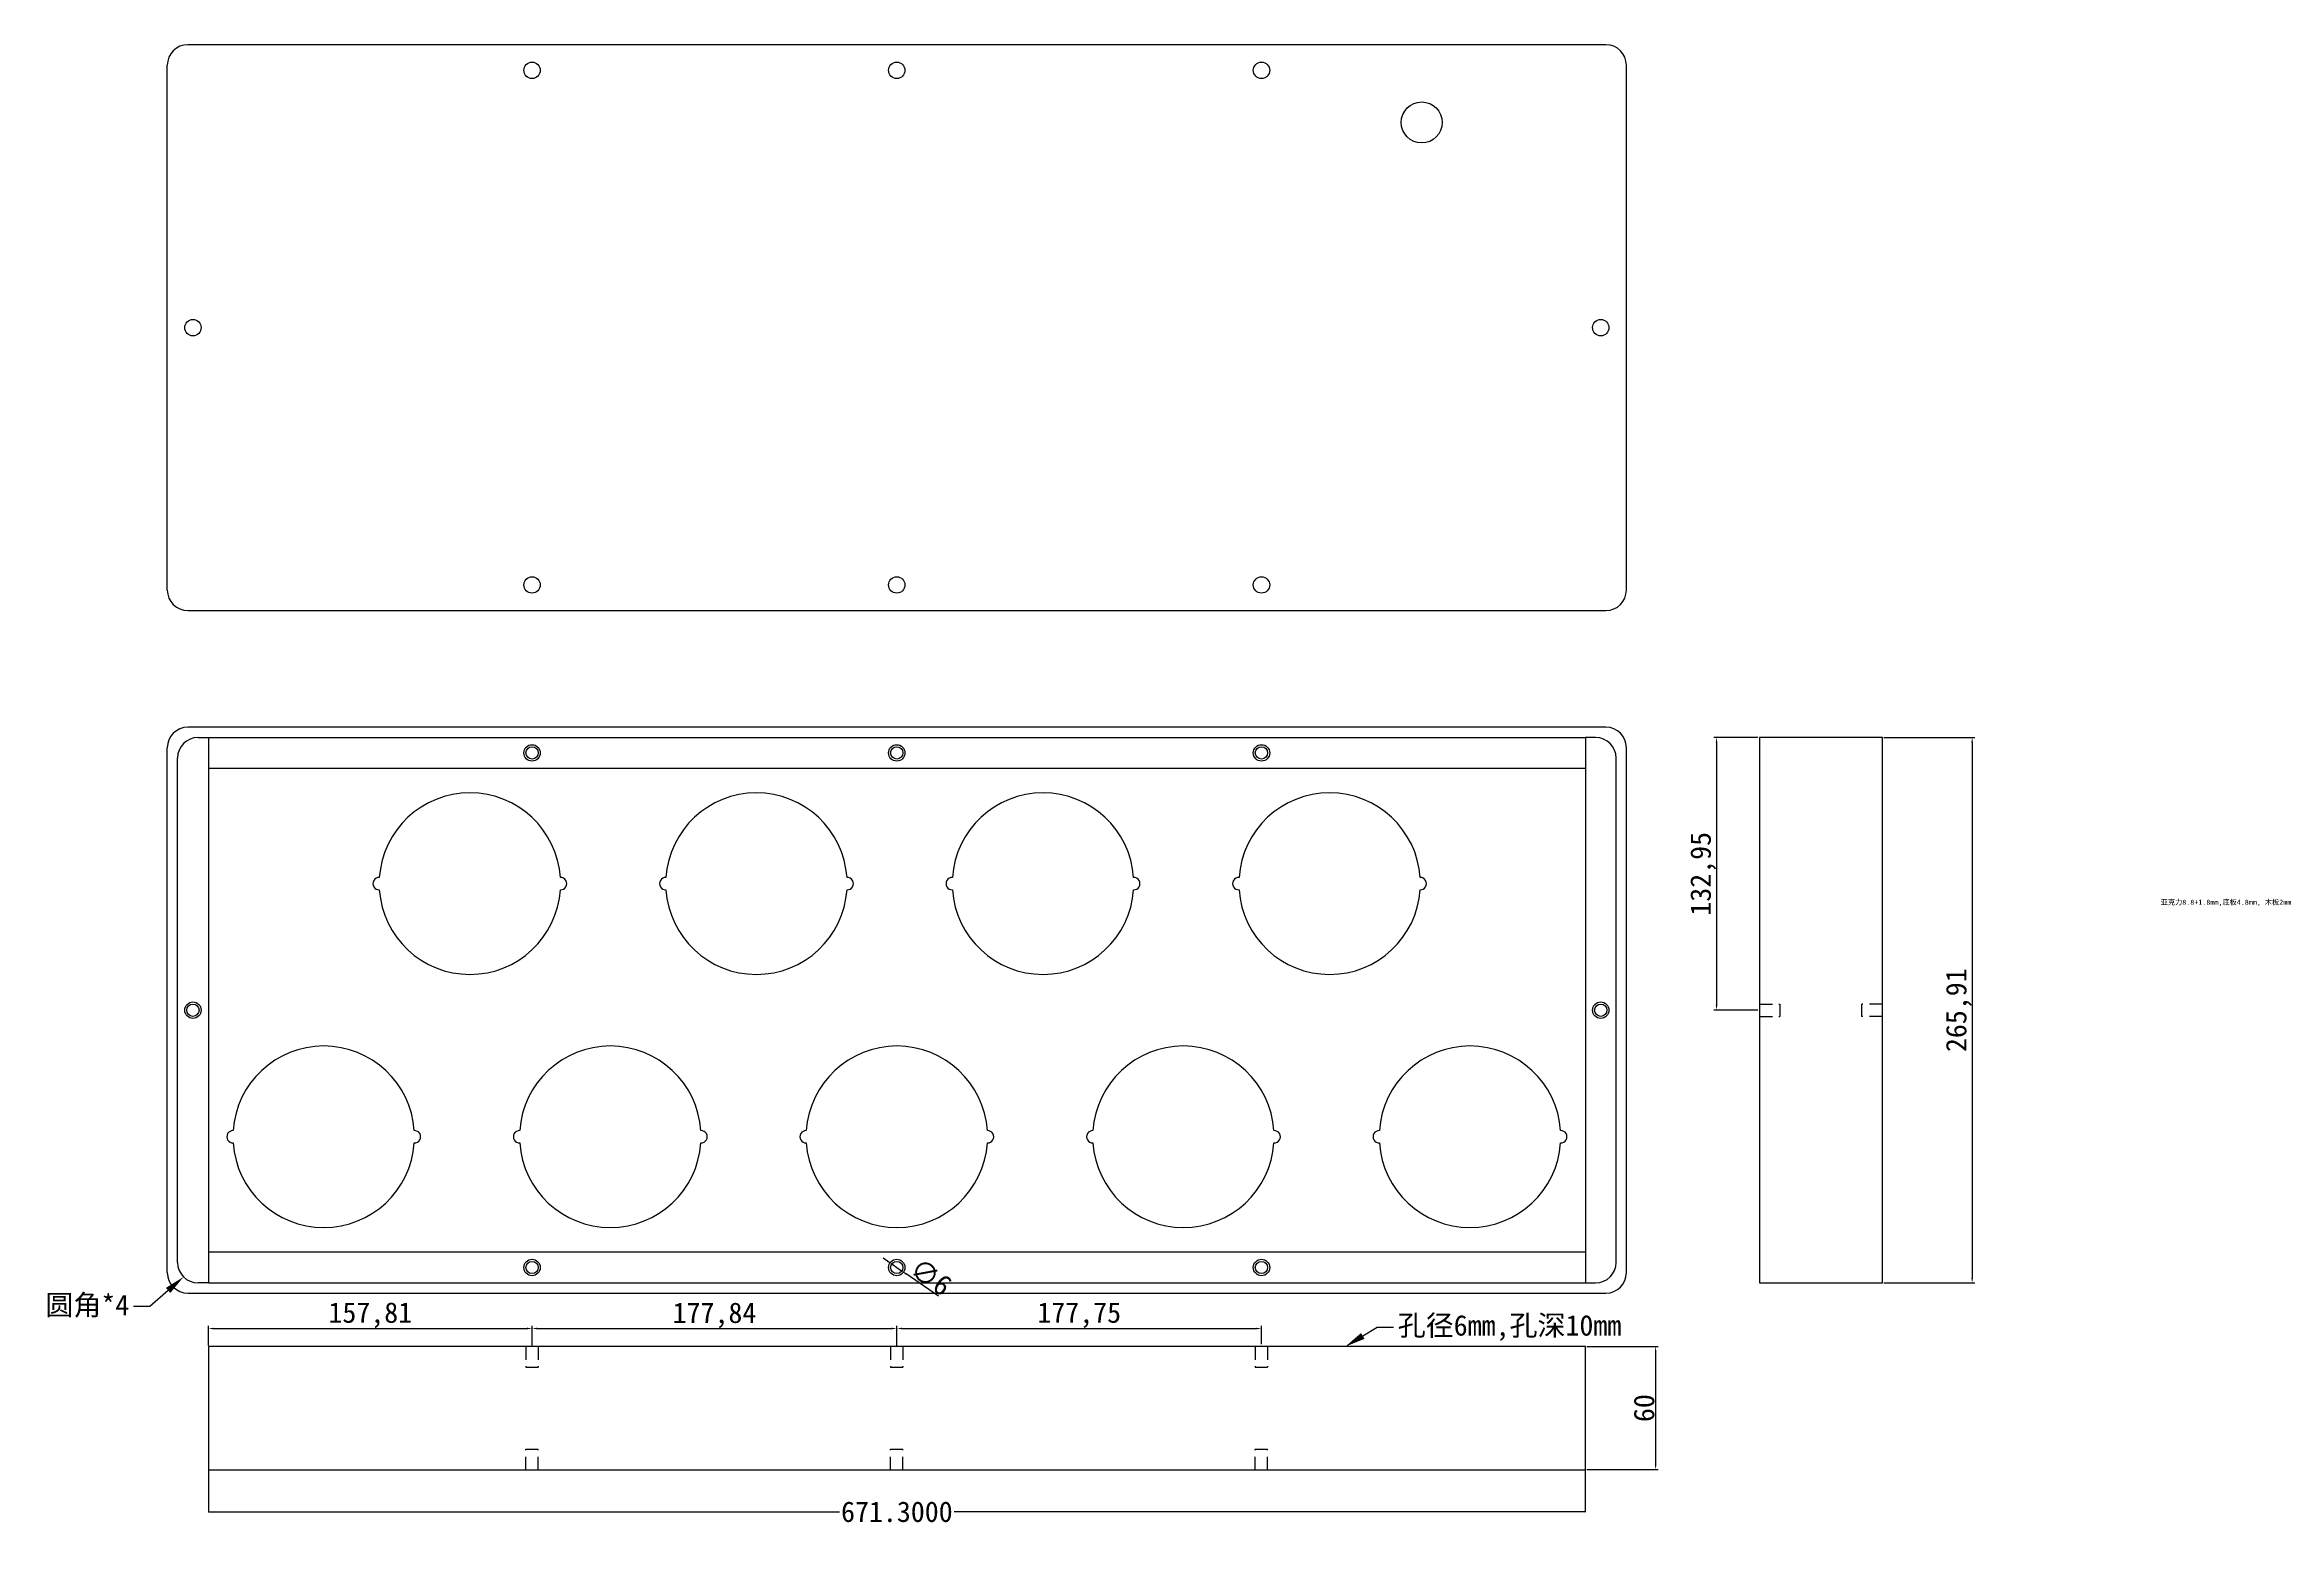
# Model space of a CAD drawing. Header units: millimetres. Extents: x 364 to 1453, y 311 to 1032.
import ezdxf
from ezdxf import colors
from ezdxf.entities.mleader import LeaderData, LeaderLine
from ezdxf.math import Vec2, Vec3

# ---------------------------------------------------------------- set-up
doc = ezdxf.new("R2010")
doc.units = ezdxf.units.MM
doc.linetypes.add('DASHED2', pattern=[9.525, 6.35, -3.175])
doc.layers.add('图层1', color=42, linetype='Continuous')
doc.styles.get("Standard").update_dxf_attribs({"font": '', "height": 10})
doc.styles.get('Standard').set_extended_font_data('SimSun')
doc.dimstyles.new('ISO-25', dxfattribs={"dimtxt": 2.5, "dimasz": 2.5, "dimexe": 1.25, "dimexo": 0.625, "dimtad": 1, "dimtxsty": 'Standard', "dimcen": 2.5, "dimadec": 0, "dimazin": 0, "dimtfac": 1, "dimtmove": 0, "dimatfit": 3, "dimfxl": 1, "dimarcsym": 0})
doc.dimstyles.get("Standard").update_dxf_attribs({"dimtxt": 0.18, "dimasz": 0.18, "dimexe": 0.18, "dimexo": 0.0625, "dimgap": 0.09, "dimtad": 0, "dimtih": 1, "dimtoh": 1, "dimdec": 4, "dimzin": 0, "dimdsep": 46, "dimtxsty": 'Standard', "dimcen": 0.09, "dimadec": 0, "dimazin": 0, "dimtfac": 1, "dimtdec": 4, "dimtofl": 0, "dimtmove": 0, "dimatfit": 3, "dimfxl": 1, "dimtolj": 1, "dimtzin": 0, "dimarcsym": 0})

# ---------------------------------------------------------------- blocks, each defined once
blk = doc.blocks.new('*U1')
for centre, radius, start, end in [((0, 0), 44.25, 3.8852, 176.1148), ((-44.25, 0), 3, 88.0574, 271.9426), ((44.25, 0), 3, 268.0574, 91.9426), ((0, 0), 44.25, 183.8852, 356.1148)]:
    blk.add_arc(centre, radius, start, end)
blk = doc.blocks.new('*U2')
at = {"color": 0, "linetype": 'ByBlock', "lineweight": -2, "transparency": 16777216}
for p in [(0, 0), (139.7, 0), (279.4, 0), (419.1, 0), (558.8, 0)]:
    blk.add_blockref('*U1', p, dxfattribs=at)
blk = doc.blocks.new('*U6')
for centre, radius, start, end in [((0, 0), 44.25, 3.8852, 176.1148), ((-44.25, 0), 3, 88.0574, 271.9426), ((44.25, 0), 3, 268.0574, 91.9426), ((0, 0), 44.25, 183.8852, 356.1148)]:
    blk.add_arc(centre, radius, start, end)
blk = doc.blocks.new('*U7')
at = {"color": 0, "linetype": 'ByBlock', "lineweight": -2, "transparency": 16777216}
for p in [(0, 0), (139.7, 0), (279.4, 0), (419.1, 0)]:
    blk.add_blockref('*U6', p, dxfattribs=at)
blk = doc.blocks.new('*D12')
at = {"layer": 'Defpoints', "color": 0, "lineweight": -2, "transparency": 16777216}
for p, q in [((443.8, 337.6), (443.8, 316.9)), ((1115, 337.5), (1115, 316.9)), ((443.9, 317.1), (751.4, 317.1)), ((1114.9, 317.1), (807.4, 317.1))]:
    blk.add_line(p, q, dxfattribs=at)
at = {"layer": 'Defpoints', "color": 0, "transparency": 16777216}
for p in [(443.8, 337.7), (1115, 337.6), (1115, 317.1)]:
    blk.add_point(p, dxfattribs=at)
for points in [[(443.9, 317.1), (443.9, 317.1), (443.8, 317.1)], [(1114.9, 317.1), (1114.9, 317.1), (1115, 317.1)]]:
    blk.add_solid(points, dxfattribs=at)
at = {"layer": 'Defpoints', "color": 0, "transparency": 16777216, "insert": (779.4, 317.1), "char_height": 10, "attachment_point": 5}
blk.add_mtext('\\A1;671.3000', dxfattribs=at)
blk = doc.blocks.new('*D13')
at = {"layer": 'Defpoints', "color": 0, "lineweight": -2, "transparency": 16777216}
for p, q in [((1115.7, 397.7), (1150.6, 397.7)), ((1149.3, 395.2), (1149.3, 340.2)), ((1115.7, 337.7), (1150.6, 337.7))]:
    blk.add_line(p, q, dxfattribs=at)
at = {"layer": 'Defpoints', "color": 0, "transparency": 16777216}
for p in [(1115, 397.7), (1115, 337.7), (1149.3, 337.7)]:
    blk.add_point(p, dxfattribs=at)
for points in [[(1148.9, 395.2), (1149.7, 395.2), (1149.3, 397.7)], [(1148.9, 340.2), (1149.7, 340.2), (1149.3, 337.7)]]:
    blk.add_solid(points, dxfattribs=at)
at = {"layer": 'Defpoints', "color": 0, "transparency": 16777216, "insert": (1143.7, 367.7), "char_height": 10, "attachment_point": 5, "rotation": 90}
blk.add_mtext('60', dxfattribs=at)
blk = doc.blocks.new('*D14')
at = {"layer": 'Defpoints', "color": 0, "lineweight": -2, "transparency": 16777216}
for p, q in [((1260.5, 694.7), (1304.9, 694.7)), ((1303.6, 692.2), (1303.6, 431.2)), ((1260.5, 428.8), (1304.9, 428.8))]:
    blk.add_line(p, q, dxfattribs=at)
at = {"layer": 'Defpoints', "color": 0, "transparency": 16777216}
for p in [(1259.9, 694.7), (1259.9, 428.8), (1303.6, 428.8)]:
    blk.add_point(p, dxfattribs=at)
for points in [[(1303.2, 692.2), (1304, 692.2), (1303.6, 694.7)], [(1303.2, 431.2), (1304, 431.2), (1303.6, 428.8)]]:
    blk.add_solid(points, dxfattribs=at)
at = {"layer": 'Defpoints', "color": 0, "transparency": 16777216, "insert": (1297.1, 561.7), "char_height": 10, "attachment_point": 5, "rotation": 90}
blk.add_mtext('265,91', dxfattribs=at)
blk = doc.blocks.new('*D15')
at = {"layer": 'Defpoints', "color": 0, "lineweight": -2, "transparency": 16777216}
for p, q in [((443.8, 398.3), (443.8, 407.8)), ((446.2, 406.5), (599.1, 406.5)), ((601.6, 398.3), (601.6, 407.8))]:
    blk.add_line(p, q, dxfattribs=at)
at = {"layer": 'Defpoints', "color": 0, "transparency": 16777216}
for p in [(601.6, 406.5), (443.8, 397.7), (601.6, 397.7)]:
    blk.add_point(p, dxfattribs=at)
for points in [[(446.2, 406.9), (446.2, 406.1), (443.8, 406.5)], [(599.1, 406.9), (599.1, 406.1), (601.6, 406.5)]]:
    blk.add_solid(points, dxfattribs=at)
at = {"layer": 'Defpoints', "color": 0, "transparency": 16777216, "insert": (522.7, 413), "char_height": 10, "attachment_point": 5}
blk.add_mtext('157,81', dxfattribs=at)
blk = doc.blocks.new('*D16')
at = {"layer": 'Defpoints', "color": 0, "lineweight": -2, "transparency": 16777216}
for p, q in [((601.6, 398.3), (601.6, 407.7)), ((604.1, 406.5), (776.9, 406.5)), ((779.4, 398.3), (779.4, 407.7))]:
    blk.add_line(p, q, dxfattribs=at)
at = {"layer": 'Defpoints', "color": 0, "transparency": 16777216}
for p in [(779.4, 406.5), (601.6, 397.7), (779.4, 397.7)]:
    blk.add_point(p, dxfattribs=at)
for points in [[(604.1, 406.9), (604.1, 406.1), (601.6, 406.5)], [(776.9, 406.9), (776.9, 406.1), (779.4, 406.5)]]:
    blk.add_solid(points, dxfattribs=at)
at = {"layer": 'Defpoints', "color": 0, "transparency": 16777216, "insert": (690.5, 412.9), "char_height": 10, "attachment_point": 5}
blk.add_mtext('177,84', dxfattribs=at)
blk = doc.blocks.new('*D17')
at = {"layer": 'Defpoints', "color": 0, "lineweight": -2, "transparency": 16777216}
for p, q in [((779.4, 398.3), (779.4, 407.8)), ((781.9, 406.5), (954.6, 406.5)), ((957.1, 398.9), (957.1, 407.8))]:
    blk.add_line(p, q, dxfattribs=at)
at = {"layer": 'Defpoints', "color": 0, "transparency": 16777216}
for p in [(957.1, 406.5), (779.4, 397.7), (957.1, 398.3)]:
    blk.add_point(p, dxfattribs=at)
for points in [[(781.9, 406.9), (781.9, 406.1), (779.4, 406.5)], [(954.6, 406.9), (954.6, 406.1), (957.1, 406.5)]]:
    blk.add_solid(points, dxfattribs=at)
at = {"layer": 'Defpoints', "color": 0, "transparency": 16777216, "insert": (868.3, 413), "char_height": 10, "attachment_point": 5}
blk.add_mtext('177,75', dxfattribs=at)
blk = doc.blocks.new('*D18')
at = {"layer": 'Defpoints', "color": 0, "lineweight": -2, "transparency": 16777216}
for p, q in [((1199.2, 694.7), (1177.7, 694.7)), ((1179, 692.2), (1179, 564.2)), ((1199.2, 561.7), (1177.7, 561.7))]:
    blk.add_line(p, q, dxfattribs=at)
at = {"layer": 'Defpoints', "color": 0, "transparency": 16777216}
for p in [(1199.9, 694.7), (1179, 561.7), (1199.9, 561.7)]:
    blk.add_point(p, dxfattribs=at)
for points in [[(1178.6, 692.2), (1179.4, 692.2), (1179, 694.7)], [(1178.6, 564.2), (1179.4, 564.2), (1179, 561.7)]]:
    blk.add_solid(points, dxfattribs=at)
at = {"layer": 'Defpoints', "color": 0, "transparency": 16777216, "insert": (1172.5, 628.2), "char_height": 10, "attachment_point": 5, "rotation": 90}
blk.add_mtext('132,95', dxfattribs=at)
blk = doc.blocks.new('*D20')
at = {"layer": 'Defpoints', "color": 0, "lineweight": -2, "transparency": 16777216}
for p, q in [((774.8, 439.4), (772.8, 440.8)), ((776.9, 438), (781.8, 434.5)), ((799.7, 422.2), (783.9, 433.1))]:
    blk.add_line(p, q, dxfattribs=at)
at = {"layer": 'Defpoints', "color": 0, "transparency": 16777216}
for p in [(776.9, 438), (781.8, 434.5)]:
    blk.add_point(p, dxfattribs=at)
for points in [[(775.1, 439.7), (774.6, 439), (776.9, 438)], [(784.1, 433.5), (783.6, 432.8), (781.8, 434.5)]]:
    blk.add_solid(points, dxfattribs=at)
at = {"layer": 'Defpoints', "color": 0, "transparency": 16777216, "insert": (796, 431.6), "char_height": 10, "attachment_point": 5, "rotation": 325.4784}
blk.add_mtext('∅6', dxfattribs=at)

msp = doc.modelspace()

# ---------------------------------------------------------------- linework, layer by layer
for p, q in [((1125.05, 1032.4519), (433.75, 1032.4519)), ((423.75, 766.54328), (423.75, 1022.4519)), ((1135.05, 766.54328), (1135.05, 1022.4519)), ((433.75, 756.54328), (1125.05, 756.54328)), ((1125.05, 699.65862), (433.75, 699.65862)), ((423.75, 433.75), (423.75, 689.65862)), ((1135.05, 433.75), (1135.05, 689.65862)), ((433.75, 423.75), (1125.05, 423.75))]:
    msp.add_line(p, q)
for centre, radius in [((601.55, 1019.9519), 4), ((779.35, 1019.9519), 4), ((957.15, 1019.9519), 4), ((1035.25784, 994.52662), 10), ((436.25, 894.49759), 4), ((1122.55, 894.49759), 4), ((601.55, 769.04328), 4), ((779.35, 769.04328), 4), ((957.15, 769.04328), 4), ((601.55, 687.15862), 4), ((779.35, 687.15862), 4), ((957.15, 687.15862), 4), ((436.25, 561.70431), 4), ((1122.55, 561.70431), 4), ((601.55, 436.25), 4), ((779.35, 436.25), 4), ((957.15, 436.25), 4)]:
    msp.add_circle(centre, radius)
for centre, start, end in [((433.75, 1022.4519), 90, 180), ((1125.05, 1022.4519), 0, 90), ((433.75, 766.54328), 180, 270), ((1125.05, 766.54328), 270, 0), ((433.75, 689.65862), 90, 180), ((1125.05, 689.65862), 0, 90), ((433.75, 433.75), 180, 270), ((1125.05, 433.75), 270, 0)]:
    msp.add_arc(centre, 10, start, end)
at = {"layer": '图层1'}
for p, q in [((438.75, 694.65862), (443.74765, 694.65862)), ((443.75, 694.65862), (443.75, 428.75)), ((443.75, 694.65862), (1115.05, 694.65862)), ((1120.05, 694.65862), (1115.05, 694.65862)), ((1115.05, 694.65862), (1115.05, 428.75)), ((1259.86137, 694.65862), (1199.86137, 694.65862)), ((1199.86137, 694.65862), (1199.86137, 428.75)), ((1259.86137, 428.75), (1259.86137, 694.65862)), ((428.75, 438.75), (428.75, 684.65862)), ((443.75, 679.65862), (1115.05, 679.65862)), ((1130.05, 438.75), (1130.05, 684.65862)), ((1115.05, 443.75), (443.75, 443.75)), ((443.75, 428.75), (438.75, 428.75)), ((443.75, 428.75), (1115.05, 428.75)), ((1115.05, 428.75), (1120.05, 428.75)), ((1199.86137, 428.75), (1259.86137, 428.75)), ((1115.05, 397.65977), (443.75, 397.65977)), ((443.75, 397.65977), (443.75, 337.65977)), ((1115.05, 337.65977), (1115.05, 397.65977)), ((443.75, 337.65977), (1115.05, 337.65977))]:
    msp.add_line(p, q, dxfattribs=at)
at = {"layer": '图层1', "linetype": 'DASHED2'}
for p, q in [((1199.86137, 564.70431), (1209.86137, 564.70431)), ((1199.86137, 558.70431), (1209.86137, 558.70431)), ((1209.86137, 564.70431), (1209.86137, 558.70431)), ((1259.86137, 564.70431), (1249.86137, 564.70431)), ((1249.86137, 558.70431), (1249.86137, 564.70431)), ((1259.86137, 558.70431), (1249.86137, 558.70431)), ((598.55, 397.65977), (598.55, 387.65977)), ((604.55, 397.65977), (604.55, 387.65977)), ((776.35, 397.65977), (776.35, 387.65977)), ((782.35, 397.65977), (782.35, 387.65977)), ((954.15, 397.65977), (954.15, 387.65977)), ((960.15, 397.65977), (960.15, 387.65977)), ((598.55, 387.65977), (604.55, 387.65977)), ((776.35, 387.65977), (782.35, 387.65977)), ((954.15, 387.65977), (960.15, 387.65977)), ((598.55, 337.65977), (598.55, 347.65977)), ((598.55, 347.65977), (604.55, 347.65977)), ((604.55, 337.65977), (604.55, 347.65977)), ((776.35, 337.65977), (776.35, 347.65977)), ((776.35, 347.65977), (782.35, 347.65977)), ((782.35, 337.65977), (782.35, 347.65977)), ((954.15, 337.65977), (954.15, 347.65977)), ((954.15, 347.65977), (960.15, 347.65977)), ((960.15, 337.65977), (960.15, 347.65977))]:
    msp.add_line(p, q, dxfattribs=at)
at = {"layer": '图层1'}
for centre in [(601.55, 687.15862), (779.35, 687.15862), (957.15, 687.15862), (436.25, 561.70431), (1122.55, 561.70431), (601.55, 436.25), (779.35, 436.25), (957.15, 436.25)]:
    msp.add_circle(centre, 3, dxfattribs=at)
for centre, start, end in [((438.75, 684.65862), 90, 180), ((1120.05, 684.65862), 0, 90), ((438.75, 438.75), 180, 270), ((1120.05, 438.75), 270, 0)]:
    msp.add_arc(centre, 10, start, end, dxfattribs=at)

# ---------------------------------------------------------------- block references
for name, p in [('*U7', (571.25, 623.40862)), ('*U2', (500, 500))]:
    msp.add_blockref(name, p)

# ---------------------------------------------------------------- texts
at = {"layer": '图层1', "insert": (1395.5452, 615.61846), "char_height": 2.5, "attachment_point": 1}
msp.add_mtext_dynamic_manual_height_columns('亚克力8.8+1.8mm,底板4.8mm, 木板2mm', width=126.6062274, gutter_width=12.5, heights=[35.91282], dxfattribs=at)

# ---------------------------------------------------------------- dimensions: what is measured, and where the dimension line sits
at = {"layer": 'Defpoints'}
for base, p1, p2, picture, middle in [((1178.99009, 561.70431), (1199.86137, 694.65862), (1199.86137, 561.70431), '*D18', (1172.5271, 628.18147)), ((1303.61226, 428.75), (1259.86137, 694.65862), (1259.86137, 428.75), '*D14', (1297.14928, 561.70431)), ((1149.31567, 337.65977), (1115.05, 397.65977), (1115.05, 337.65977), '*D13', (1143.69067, 367.65977))]:
    dim = msp.add_linear_dim(base=base, p1=p1, p2=p2, angle=90, dimstyle='ISO-25', dxfattribs=at)
    dim.commit()
    dim.dimension.update_dxf_attribs({"geometry": picture, "text_midpoint": middle})
dim = msp.add_diameter_dim_2p(p1=(776.87826, 437.95015), p2=(781.82174, 434.54985), dimstyle='ISO-25', dxfattribs=at)
dim.commit()
dim.dimension.update_dxf_attribs({"geometry": '*D20', "text_midpoint": (796.0179, 431.61239)})
for base, p1, p2, dimstyle, picture, middle in [((601.55863, 406.51505), (443.75, 397.65977), (601.55863, 397.65977), 'ISO-25', '*D15', (522.65431, 412.97804)), ((779.4, 406.48501), (601.55863, 397.65977), (779.4, 397.65977), 'ISO-25', '*D16', (690.47931, 412.948)), ((957.15, 406.51292), (779.4, 397.65977), (957.15, 398.28477), 'ISO-25', '*D17', (868.275, 412.97591)), ((1115.05, 317.11093), (443.75, 337.65977), (1115.05, 337.59727), 'Standard', '*D12', (779.4, 317.11093))]:
    dim = msp.add_linear_dim(base=base, p1=p1, p2=p2, dimstyle=dimstyle, dxfattribs=at)
    dim.commit()
    dim.dimension.update_dxf_attribs({"geometry": picture, "text_midpoint": middle})

# ---------------------------------------------------------------- leaders
ml = msp.add_multileader_mtext('Standard', dxfattribs=at)
ml.set_content('圆角*4', color=256)
ml.set_leader_properties()
ml.build(insert=Vec2(0, 0))
ml.multileader.update_dxf_attribs({"arrow_head_size": 10})
ctx = ml.context
ctx.base_point, ctx.char_height, ctx.arrow_head_size, ctx.plane_origin = Vec3(362.52771, 417.21365), 10, 10, Vec3(431.67893, 431.67893)
ctx.text_align_type = 2
notes = []
notes.append((ctx, [(0, (1, 1, 0), (415.1981, 417.21365), (-1, 0), 8, [(0, [(431.67893, 431.67893)], 0, [])])]))
ctx.mtext.insert, ctx.mtext.alignment, ctx.mtext.flow_direction = Vec3(405.1981, 422.96784), 3, 5
ml = msp.add_multileader_mtext('Standard', dxfattribs=at)
ml.set_content('孔径6mm,孔深10mm', color=256)
ml.set_leader_properties()
ml.build(insert=Vec2(0, 0))
ml.multileader.update_dxf_attribs({"arrow_head_size": 10})
ctx = ml.context
ctx.base_point, ctx.char_height, ctx.arrow_head_size, ctx.plane_origin = Vec3(1021.58248, 407.20578), 10, 10, Vec3(998, 397.65977)
notes.append((ctx, [(0, (1, 1, 0), (1013.58248, 407.20578), (1, 0), 8, [(0, [(998, 397.65977)], 0, [])])]))
ctx.mtext.insert, ctx.mtext.flow_direction = Vec3(1023.58248, 413.04377), 5
for ctx, leaders in notes:
    for number, flags, end, landing, length, lines in leaders:
        leader = LeaderData()
        leader.index, (leader.has_last_leader_line, leader.has_dogleg_vector, leader.attachment_direction) = number, flags
        leader.last_leader_point, leader.dogleg_vector, leader.dogleg_length = Vec3(end), Vec3(landing), length
        for number, points, colour, breaks in lines:
            line = LeaderLine()
            line.index, line.vertices, line.color, line.breaks = number, Vec3.list(points), colors.encode_raw_color(colour), breaks
            leader.lines.append(line)
        ctx.leaders.append(leader)

doc.saveas('drawing.dxf')
